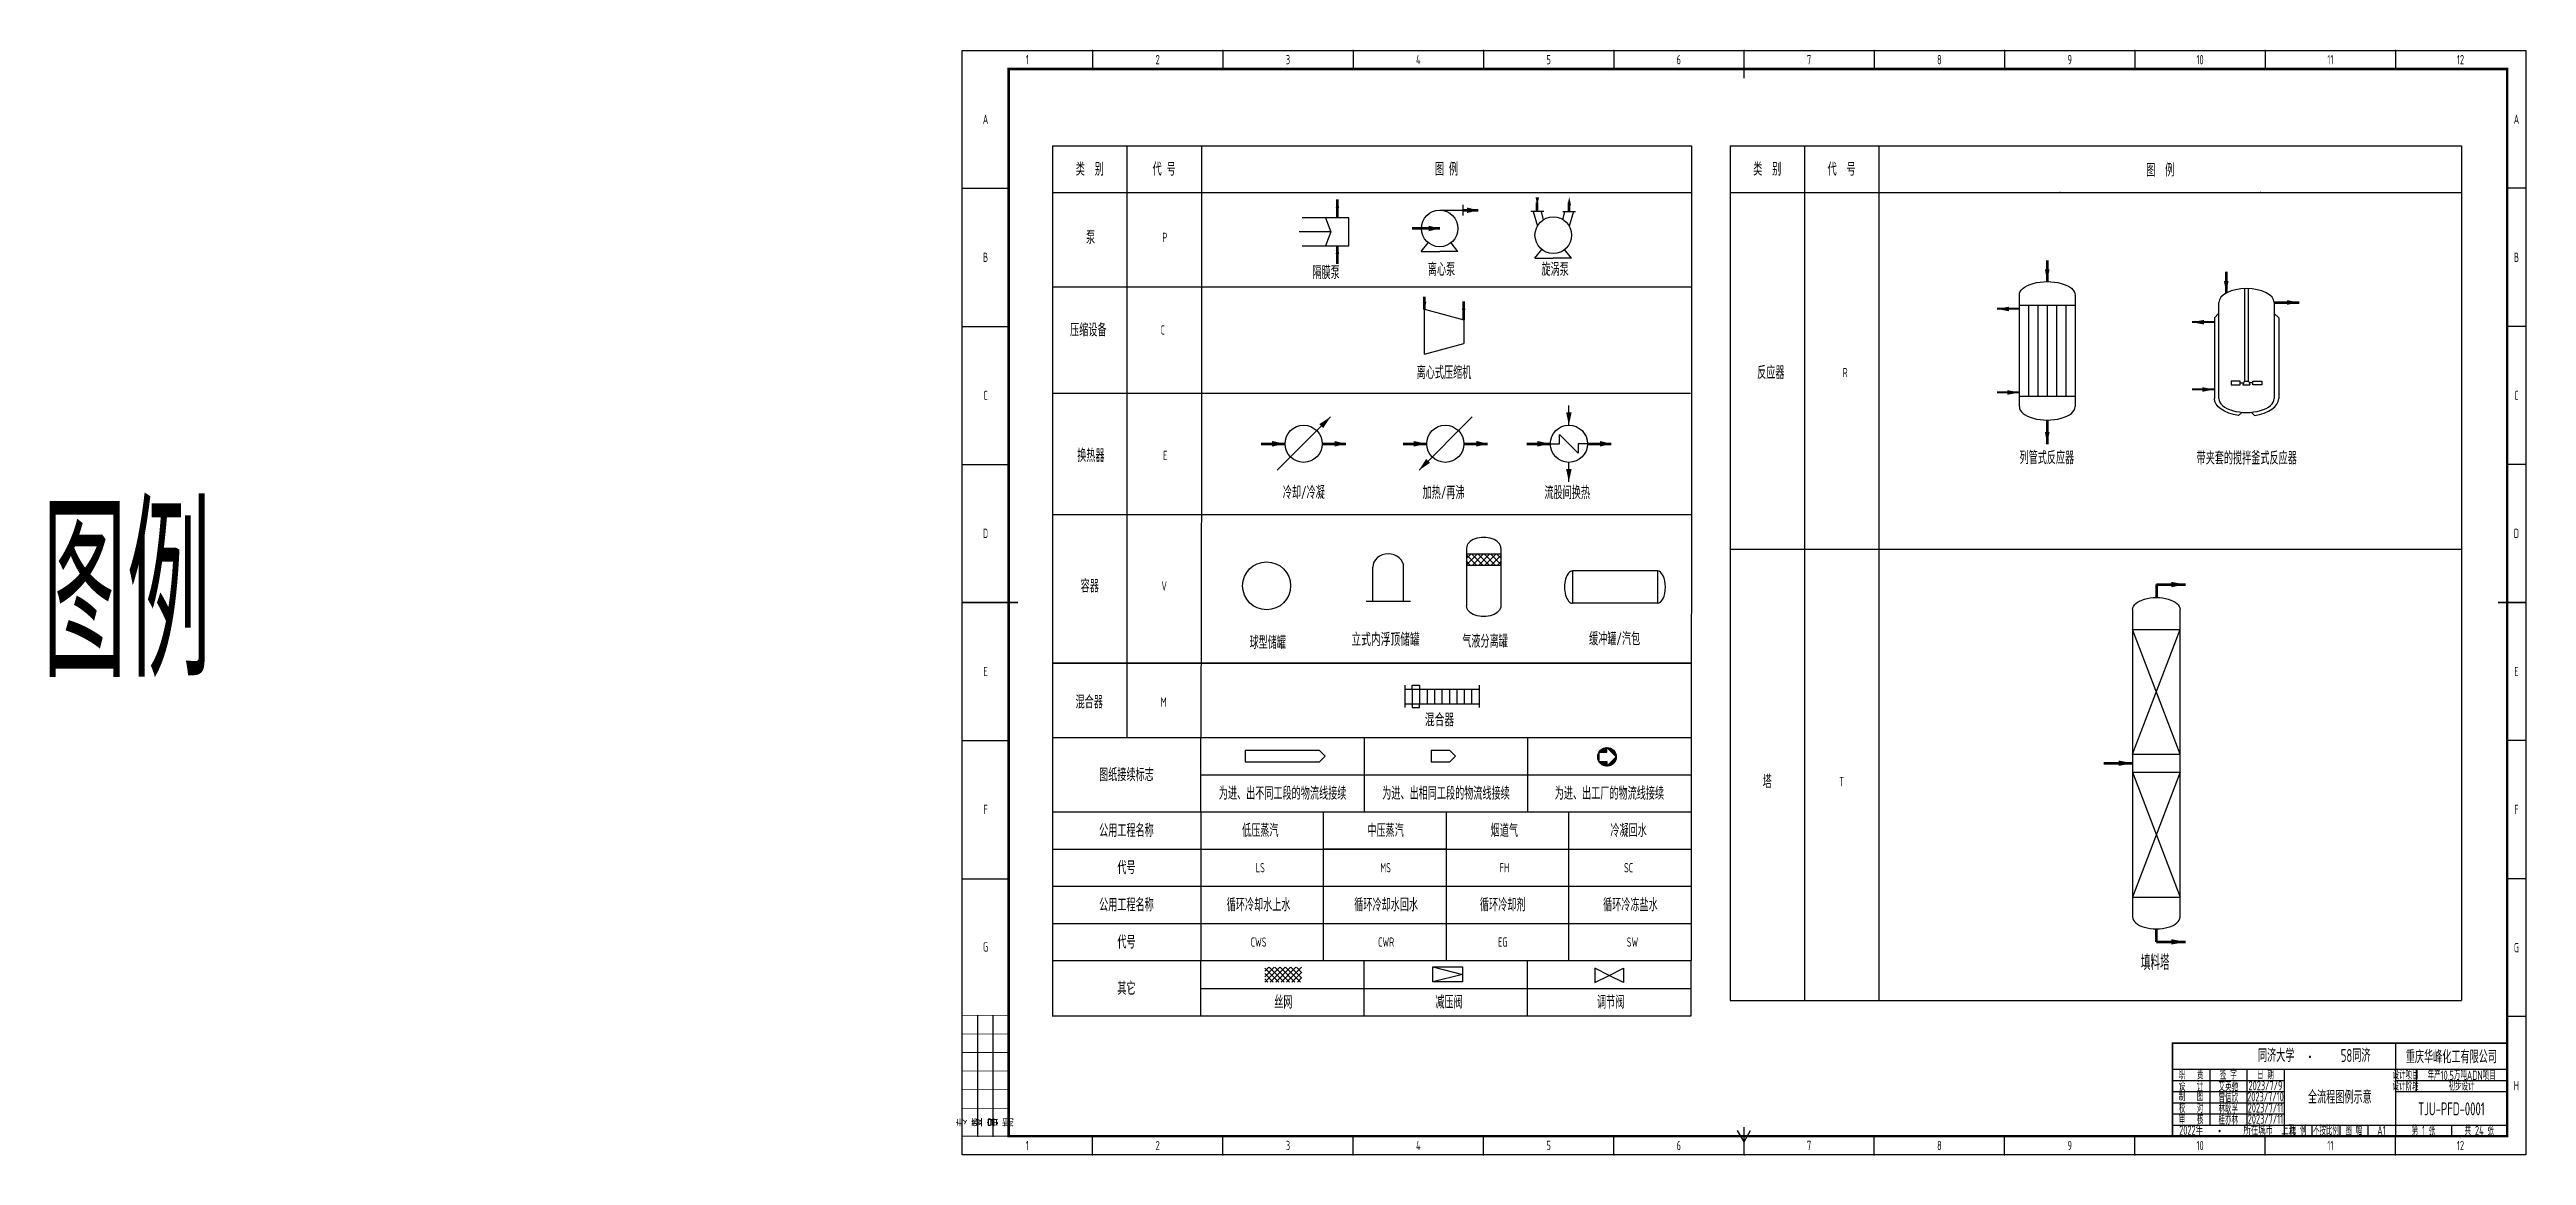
# Model space of a CAD drawing. Header units: millimetres. Extents: x 442 to 10185, y 1370 to 5122.
# Drawn here: x 505 to 1837, y 4527 to 5122 of the extents above; entities that cross this region are included whole.
import ezdxf

# ---------------------------------------------------------------- set-up
doc = ezdxf.new("R2010")
doc.units = ezdxf.units.MM
for name, color, linetype, lineweight in [('01-主物流线-粗实线', 132, 'Continuous', 80), ('01-文本', 7, 'Continuous', 25), ('01-文本 @ 1', 7, 'Continuous', 25), ('02-次要物流线-中粗线', 30, 'Continuous', 40), ('03-设备外轮廓线-细实线', 7, 'Continuous', 25), ('04-设备内部件-细实线', 181, 'Continuous', 25), ('05-图框与标题栏', 7, 'Continuous', 25), ('05-设备外轮廓线', 7, 'Continuous', 25), ('06-箭头', 7, 'Continuous', 25), ('09-文本', 7, 'Continuous', 25), ('09-文本 @ 1', 7, 'Continuous', 25), ('11-阀门与管件', 102, 'Continuous', 25), ('5-设备外轮廓', 7, 'Continuous', 25)]:
    doc.layers.add(name, color=color, linetype=linetype, lineweight=lineweight)
doc.layers.add('TITLE', color=7, linetype='Continuous')
doc.styles.add('5-gbcbig', font='gbenor.shx', dxfattribs={"width": 0.7, "height": 5, "bigfont": 'gbcbig.shx'})
doc.styles.add('7-gbcbig', font='gbenor.shx', dxfattribs={"width": 0.7, "height": 7, "bigfont": 'gbcbig.shx'})
doc.styles.add('EQ55', font='gbenor.shx', dxfattribs={"width": 0.75, "height": 5, "bigfont": 'gbcbig.shx'})
doc.styles.get("Standard").update_dxf_attribs({"font": 'arial.ttf'})
doc.styles.add('工程字', font='gbenor.shx', dxfattribs={"bigfont": 'gbcbig.shx'})

msp = doc.modelspace()

# ---------------------------------------------------------------- texts
at = {"attachment_point": 5}
for s, insert, char_height, width, style in [('类  别', (1064.7, 5057.5), 7, 40, '7-gbcbig'), ('{\\W0.7;代 号}', (1104.7, 5057.5), 7, 40, '7-gbcbig'), ('{\\W0.7;图 例}', (1256.6, 5057.5), 7, 40, '7-gbcbig'), ('类  别', (1429.1, 5057.5), 7, 40, '7-gbcbig'), ('代  号', (1469.1, 5057.5), 7, 40, '7-gbcbig'), ('图  例', (1640.5, 5057), 7, 324.171, '7-gbcbig'), ('{\\W0.7;泵}', (1065.1, 5020.8), 7, 40, '7-gbcbig'), ('{\\W0.7;P}', (1105.1, 5020.8), 5, 40, '5-gbcbig'), ('隔膜泵', (1191.8, 5001.9), 7, 40, '7-gbcbig'), ('{\\W0.7;离心泵}', (1253.9, 5003.6), 7, 40, '7-gbcbig'), ('旋涡泵', (1315, 5003.6), 7, 40, '7-gbcbig'), ('{\\W0.7;压缩设备}', (1063.9, 4971), 7, 40, '7-gbcbig'), ('{\\W0.7;C}', (1103.9, 4971), 5, 40, '5-gbcbig'), ('{\\W0.7;离心式压缩机}', (1255.2, 4948.1), 7, 40, '7-gbcbig'), ('{\\W0.7;反应器}', (1431, 4948.1), 7, 40, '7-gbcbig'), ('R', (1471, 4948.1), 5, 40, '5-gbcbig'), ('{\\W0.7;换热器}', (1065.3, 4903.5), 7, 40, '7-gbcbig'), ('{\\W0.7;E}', (1105.3, 4903.5), 5, 40, '5-gbcbig'), ('{\\W0.7;列管式反应器}', (1579.5, 4902.3), 7, 40, '7-gbcbig'), ('带夹套的搅拌釜式反应器', (1687, 4902.1), 7, 52.519, '7-gbcbig'), ('冷却/冷凝', (1179.8, 4883.6), 7, 40, '7-gbcbig'), ('加热/再沸', (1255, 4883.5), 7, 40, '7-gbcbig'), ('流股间换热', (1321.5, 4883.5), 7, 40, '7-gbcbig'), ('{\\W0.7;容器}', (1064.7, 4833.3), 7, 40, '7-gbcbig'), ('{\\W0.7;V}', (1104.7, 4833.3), 5, 40, '5-gbcbig'), ('球型储罐', (1160.4, 4802.9), 7, 40, '7-gbcbig'), ('混合器', (1064.4, 4770.9), 7, 40, '7-gbcbig'), ('M', (1104.4, 4770.9), 5, 40, '5-gbcbig'), ('{\\W0.7;图纸接续标志}', (1084.4, 4731.8), 7, 40, '7-gbcbig'), ('{\\W0.7;塔}', (1429.1, 4728.1), 7, 40, '7-gbcbig'), ('T', (1469.1, 4728.1), 5, 40, '5-gbcbig'), ('为进、出不同工段的物流线接续', (1168.4, 4721.8), 7, 87.903, '7-gbcbig'), ('为进、出相同工段的物流线接续', (1256.3, 4721.8), 7, 87.903, '7-gbcbig'), ('为进、出工厂的物流线接续', (1344.2, 4721.8), 7, 87.903, '7-gbcbig'), ('{\\W0.7;公用工程名称}', (1084.4, 4701.8), 7, 40, '7-gbcbig'), ('{\\W0.7;低压蒸汽}', (1156.4, 4701.8), 7, 65.928, '7-gbcbig'), ('{\\W0.7;中压蒸汽}', (1223.8, 4701.8), 7, 65.928, '7-gbcbig'), ('烟道气', (1287.7, 4701.8), 7, 65.928, '7-gbcbig'), ('冷凝回水', (1354.5, 4701.8), 7, 65.928, '7-gbcbig'), ('{\\W0.7;代号}', (1084.4, 4681.8), 7, 40, '7-gbcbig'), ('{\\W0.7;公用工程名称}', (1084.4, 4661.8), 7, 40, '7-gbcbig'), ('{\\W0.7;循环冷却水上水}', (1155.5, 4661.8), 7, 65.928, '7-gbcbig'), ('{\\W0.7;循环冷却水回水}', (1224.1, 4661.8), 7, 65.928, '7-gbcbig'), ('循环冷却剂', (1286.8, 4661.8), 7, 65.928, '7-gbcbig'), ('循环冷冻盐水', (1355.5, 4661.8), 7, 65.928, '7-gbcbig'), ('{\\W0.7;代号}', (1084.4, 4641.8), 7, 40, '7-gbcbig'), ('{\\W0.7;填料塔}', (1637.8, 4630.8), 8.135, 46.485, '7-gbcbig'), ('{\\W0.7;其它}', (1084.4, 4616.9), 7, 40, '7-gbcbig'), ('{\\W0.7;丝网}', (1168.8, 4609.5), 7, 43.929, '7-gbcbig'), ('{\\W0.7;减压阀}', (1257.9, 4609.5), 7, 43.952, '7-gbcbig'), ('\\pt7;调节阀', (1344.9, 4609.5), 7, 43.952, '7-gbcbig')]:
    msp.add_mtext(s, dxfattribs=dict(at, insert=insert, char_height=char_height, width=width, style=style))
at = {"color": 1, "char_height": 5, "width": 65.928, "attachment_point": 5, "style": '5-gbcbig'}
for s, insert in [('{\\W0.7;LS}', (1156.4, 4681.8)), ('{\\W0.7;MS}', (1223.8, 4681.8)), ('FH', (1287.7, 4681.8)), ('SC', (1354.5, 4681.8))]:
    msp.add_mtext(s, dxfattribs=dict(at, insert=insert))
at = {"color": 5, "char_height": 5, "width": 65.928, "attachment_point": 5, "style": '5-gbcbig'}
for s, insert in [('{\\W0.7;CWS}', (1155.5, 4641.8)), ('{\\W0.7;CWR}', (1224.1, 4641.8)), ('EG', (1286.8, 4641.8)), ('SW', (1356.6, 4641.8))]:
    msp.add_mtext(s, dxfattribs=dict(at, insert=insert))
at = {"layer": '01-文本 @ 1', "char_height": 7, "attachment_point": 5, "style": 'EQ55'}
for s, insert in [('立式内浮顶储罐', (1223.8, 4804.5)), ('混合器', (1252.8, 4761.3))]:
    msp.add_mtext_dynamic_manual_height_columns(s, width=43.558, gutter_width=25, heights=[0], dxfattribs=dict(at, insert=insert))
at = {"layer": '05-图框与标题栏', "attachment_point": 5}
for s, width, gutter_width, heights, insert, char_height, style in [('1', 70.083, 25, [0], (1031.1, 5116.4), 5, '5-gbcbig'), ('2', 70.083, 12.5, [0], (1101.2, 5116.4), 5, '5-gbcbig'), ('3', 70.083, 25, [0], (1171.3, 5116.4), 5, '5-gbcbig'), ('4', 70.083, 25, [0], (1241.4, 5116.4), 5, '5-gbcbig'), ('5', 70.083, 25, [0], (1311.5, 5116.4), 5, '5-gbcbig'), ('6', 70.083, 25, [0], (1381.5, 5116.4), 5, '5-gbcbig'), ('7', 70.083, 25, [0], (1451.6, 5116.4), 5, '5-gbcbig'), ('8', 70.083, 25, [0], (1521.7, 5116.4), 5, '5-gbcbig'), ('9', 70.083, 25, [0], (1591.8, 5116.4), 5, '5-gbcbig'), ('10', 70.083, 25, [0], (1661.9, 5116.4), 5, '5-gbcbig'), ('11', 70.083, 25, [0], (1732, 5116.4), 5, '5-gbcbig'), ('12', 70.083, 25, [0], (1802, 5116.4), 5, '5-gbcbig'), ('A', 25, 25, [0], (1008.6, 5084.3), 5, '5-gbcbig'), ('A', 10, 25, [0], (1832.1, 5084.3), 5, '5-gbcbig'), ('B', 25, 25, [0], (1008.6, 5010.1), 5, '5-gbcbig'), ('B', 10, 25, [0], (1832.1, 5010.1), 5, '5-gbcbig'), ('C', 25, 25, [0], (1008.6, 4935.8), 5, '5-gbcbig'), ('C', 10, 25, [0], (1832.1, 4935.8), 5, '5-gbcbig'), ('D', 25, 25, [0], (1008.6, 4861.6), 5, '5-gbcbig'), ('D', 10, 25, [0], (1832.1, 4861.6), 5, '5-gbcbig'), ('E', 25, 25, [0], (1008.6, 4787.3), 5, '5-gbcbig'), ('E', 10, 25, [0], (1832.1, 4787.3), 5, '5-gbcbig'), ('F', 25, 25, [0], (1008.6, 4713.1), 5, '5-gbcbig'), ('F', 10, 25, [0], (1832.1, 4713.1), 5, '5-gbcbig'), ('G', 25, 25, [0], (1008.6, 4639.2), 5, '5-gbcbig'), ('G', 10, 25, [0], (1832.1, 4638.8), 5, '5-gbcbig'), ('重庆华峰化工有限公司', 60, 25, [0], (1797.1, 4580.1), 7, '7-gbcbig'), ('职   责', 20, 25, [0], (1657.1, 4570.4), 5, '5-gbcbig'), ('签 字', 20, 25, [0], (1677.1, 4570.4), 5, '5-gbcbig'), ('日 期', 20, 25, [0], (1697.1, 4570.4), 5, '5-gbcbig'), ('设计项目', 15, 25, [0], (1772.5, 4570.4), 5, '5-gbcbig'), ('设   计', 20, 25, [0], (1657.1, 4564.4), 5, '5-gbcbig'), ('制   图', 20, 25, [0], (1657.1, 4558.8), 5, '5-gbcbig'), ('艾英驰', 20, 25, [0], (1677.1, 4564.1), 5, '5-gbcbig'), ('曾信欣', 20, 25, [0], (1677.1, 4558.1), 5, '5-gbcbig'), ('2023/7/10', 20, 25, [0], (1697.1, 4558.6), 5, '5-gbcbig'), ('2023/7/9', 20, 25, [0], (1697.1, 4564.6), 5, '5-gbcbig'), ('设计阶段', 15, 25, [0], (1772.5, 4564.4), 5, '5-gbcbig'), ('H', 10, 25, [0], (1832.1, 4564.6), 5, '5-gbcbig'), ('校   对', 20, 25, [0], (1657.1, 4552.4), 5, '5-gbcbig'), ('审   核', 20, 25, [0], (1657.1, 4546.4), 5, '5-gbcbig'), ('林耿孚', 20, 25, [0], (1677.1, 4552.1), 5, '5-gbcbig'), ('桂亦林', 20, 25, [0], (1677.1, 4546.1), 5, '5-gbcbig'), ('2023/7/11', 20, 25, [0], (1697.1, 4552.6), 5, '5-gbcbig'), ('2023/7/11', 20, 25, [0], (1697.1, 4546.6), 5, '5-gbcbig'), ('比 例', 15, 25, [0], (1714.6, 4540.4), 5, '5-gbcbig'), ('不按比例', 15, 25, [0], (1729.6, 4540.4), 5, '5-gbcbig'), ('图 幅', 15, 25, [0], (1744.6, 4540.4), 5, '5-gbcbig'), ('第 1 张', 30, 25, [0], (1782.1, 4540.4), 5, '5-gbcbig'), ('TJU-PFD-0001', 60, 25, [12.5], (1797.1, 4552.1), 7, '7-gbcbig'), ('共 24 张', 30, 25, [0], (1812.1, 4540.4), 5, '5-gbcbig'), ('1', 70.083, 25, [0], (1031.1, 4532.4), 5, '5-gbcbig'), ('2', 70.083, 25, [0], (1101.2, 4532.4), 5, '5-gbcbig'), ('3', 70.083, 25, [0], (1171.3, 4532.4), 5, '5-gbcbig'), ('4', 70.083, 25, [0], (1241.4, 4532.4), 5, '5-gbcbig'), ('5', 70.083, 25, [0], (1311.5, 4532.4), 5, '5-gbcbig'), ('6', 70.083, 25, [0], (1381.5, 4532.4), 5, '5-gbcbig'), ('7', 70.083, 25, [0], (1451.6, 4532.4), 5, '5-gbcbig'), ('8', 70.083, 25, [0], (1521.7, 4532.4), 5, '5-gbcbig'), ('9', 70.083, 25, [0], (1591.8, 4532.4), 5, '5-gbcbig'), ('10', 70.083, 25, [0], (1661.9, 4532.4), 5, '5-gbcbig'), ('11', 70.083, 25, [0], (1732, 4532.4), 5, '5-gbcbig'), ('A1', 14.917, 25, [0], (1759.5, 4540.4), 5, '5-gbcbig'), ('12', 70.083, 25, [0], (1802, 4532.4), 5, '5-gbcbig')]:
    msp.add_mtext_dynamic_manual_height_columns(s, width=width, gutter_width=gutter_width, heights=heights, dxfattribs=dict(at, insert=insert, char_height=char_height, style=style))
at = {"layer": '05-图框与标题栏'}
for s, insert, char_height, width, attachment_point, style in [('\\pi5.78018;同济大学             ', (1687.3, 4580.8), 7, 32.259, 4, '7-gbcbig'), ('58同济          ', (1745.6, 4580.8), 7, 32.259, 5, '7-gbcbig'), (' 2022{\\W0.8;年          所在城市  上海}', (1648.6, 4540.6), 5, 67.529, 4, '5-gbcbig'), ('{\\fFangSong|b0|i0|c134|p49;\\W0.8;·}', (1669.7, 4542.6), 5, 18.904, 1, '5-gbcbig')]:
    msp.add_mtext(s, dxfattribs=dict(at, insert=insert, char_height=char_height, width=width, attachment_point=attachment_point, style=style))
at = {"layer": '05-图框与标题栏', "insert": (1718.3, 4582.5), "char_height": 5, "width": 31.507, "attachment_point": 1}
msp.add_mtext('{\\fFangSong|b0|i0|c134|p49;\\W0.8;·}', dxfattribs=at)
at = {"layer": '05-图框与标题栏', "char_height": 5, "attachment_point": 5, "rotation": 90, "style": '工程字'}
for s, insert in [('专业', (1000.3, 4544.9)), ('签字', (1008.6, 4544.9)), ('日期', (1016.9, 4544.9))]:
    msp.add_mtext_dynamic_manual_height_columns(s, width=8.333, gutter_width=25, heights=[0], dxfattribs=dict(at, insert=insert))
at = {"layer": '09-文本'}
for s, width, gutter_width, insert, char_height, attachment_point, style in [('图例', 595.22, 35, (501.3, 4874.4), 90, 1, '7-gbcbig'), ('年产10.5万吨ADN项目', 49.06, 35, (1802.6, 4570.1), 5, 5, '5-gbcbig'), ('全流程图例示意', 60, 12.5, (1737.1, 4558.4), 7, 5, '7-gbcbig'), ('初步设计', 49, 12.5, (1802.6, 4564.4), 5, 5, '5-gbcbig')]:
    msp.add_mtext_dynamic_manual_height_columns(s, width=width, gutter_width=gutter_width, heights=[0], dxfattribs=dict(at, insert=insert, char_height=char_height, attachment_point=attachment_point, style=style))
at = {"layer": '09-文本 @ 1', "char_height": 7, "attachment_point": 5, "style": '7-gbcbig'}
for s, insert in [('气液分离罐', (1277.3, 4803.6)), ('缓冲罐/汽包', (1347, 4804.9))]:
    msp.add_mtext_dynamic_manual_height_columns(s, width=43.558, gutter_width=25, heights=[0], dxfattribs=dict(at, insert=insert))

# ---------------------------------------------------------------- blocks, each defined once
blk = doc.blocks.new('Grail-箭头上')
at = {"layer": '06-箭头'}
blk.add_lwpolyline([(0, 0, 0, 3, 0), (0, -6, 3, 3, 0)], format="xyseb", dxfattribs=at)
blk = doc.blocks.new('Grail-箭头右')
at = {"layer": '06-箭头'}
blk.add_lwpolyline([(0, 0, 0, 3, 0), (-6, 0, 3, 3, 0)], format="xyseb", dxfattribs=at)
blk = doc.blocks.new('Grail-箭头左')
at = {"layer": '06-箭头'}
blk.add_lwpolyline([(0, 0, 0, 3, 0), (6, 0, 3, 3, 0)], format="xyseb", dxfattribs=at)

# ---------------------------------------------------------------- hatches: boundary and pattern name
h = msp.add_hatch()
h.set_pattern_fill('ANSI31', color=256, scale=0.1)
h.set_pattern_definition([(45, (-828.64214, 372.90792), (-0.224506403, 0.224506403), [])])
h.paths.add_polyline_path([(1342.9, 4743.9), (1342.9, 4746.4, 0.267949), (1338.5, 4743.9)], flags=16)
h.paths.add_polyline_path([(1338.5, 4738.9, 0.767327), (1347.9, 4741.4, 0.767327), (1338.5, 4743.9)], flags=17)
h.paths.add_polyline_path([(1342.9, 4738.9), (1338.5, 4738.9, 0.267949), (1342.9, 4736.4)], flags=16)
h.paths.add_polyline_path([(1347.9, 4741.4), (1342.9, 4736.4, 0.414214)], flags=16)
h.paths.add_polyline_path([(1347.9, 4741.4), (1342.9, 4746.4, 0.414214), (1337.9, 4741.4, 1)])
at = {"layer": '04-设备内部件-细实线'}
h = msp.add_hatch(dxfattribs=at)
h.set_pattern_fill('ANSI37', color=256, scale=0.747118)
h.set_pattern_definition([(45, (297.1081, 2264.2892), (-1.6773283, 1.6773283), []), (135, (297.1081, 2264.2892), (-1.6773283, -1.6773283), [])])
h.paths.add_polyline_path([(1285.8, 4844.6), (1285.8, 4850.6), (1267.5, 4850.6), (1267.5, 4844.6)])
h = msp.add_hatch(dxfattribs=at)
h.set_pattern_fill('ANSI37', color=256, scale=0.65, style=0)
h.set_pattern_definition([(45, (425.6253, 2556.2136), (-1.4592916, 1.4592916), []), (135, (425.6253, 2556.2136), (-1.4592916, -1.4592916), [])])
h.paths.add_polyline_path([(1178.8, 4628.3), (1158.8, 4628.3), (1158.8, 4620.3), (1178.8, 4620.3)])

# ---------------------------------------------------------------- linework, layer by layer
for p, q in [((1044.7, 5070), (1044.7, 4906)), ((1044.7, 5070), (1388.4, 5070)), ((1084.7, 5070), (1084.7, 4906)), ((1124.7, 5070), (1124.7, 4906)), ((1388.4, 5070), (1388.4, 4906)), ((1409.1, 5070), (1802.6, 5070)), ((1409.1, 5070), (1409.1, 4610.4)), ((1449.1, 5070), (1449.1, 4610.4)), ((1489.1, 5070), (1489.1, 4610.4)), ((1802.6, 5070), (1802.6, 4610.4)), ((1044.7, 5045), (1388.4, 5045)), ((1409.1, 5045), (1802.6, 5045)), ((1308.9, 5034.7), (1301.9, 5034.7)), ((1303.2, 5034.7), (1305.5, 5026.9)), ((1308.7, 5030.3), (1307.7, 5034.7)), ((1319.1, 5034.7), (1326, 5034.7)), ((1319.2, 5030.3), (1320.2, 5034.7)), ((1324.8, 5034.7), (1322.5, 5026.9)), ((1044.7, 4994.2), (1388.4, 4994.2)), ((1564.7, 4929.8), (1564.7, 4989.8)), ((1594.7, 4989.8), (1594.7, 4929.8)), ((1044.7, 4937.1), (1387.9, 4937.1)), ((1388.4, 4924.9), (1388.1, 4711.8)), ((1044.7, 4906), (1044.7, 4602.1)), ((1084.7, 4906), (1084.7, 4751.8)), ((1124.7, 4906), (1124.4, 4751.8)), ((1388.4, 4906), (1388.4, 4833)), ((1045, 4871.7), (1388.7, 4871.7)), ((1409.1, 4853.1), (1802.6, 4853.1)), ((1625.6, 4820.7), (1625.6, 4655.3)), ((1651.2, 4655.3), (1651.2, 4820.7)), ((1044.7, 4791.8), (1388.4, 4791.8)), ((1388.4, 4791.8), (1044.7, 4791.8)), ((1044.7, 4751.8), (1388.4, 4751.8)), ((1124.4, 4711.8), (1124.4, 4751.8)), ((1188.3, 4744.8), (1148.3, 4744.8)), ((1148.3, 4744.8), (1148.3, 4738.8)), ((1191.3, 4741.8), (1188.3, 4744.8)), ((1212.3, 4751.8), (1212.3, 4711.8)), ((1258.4, 4744.8), (1248.4, 4744.8)), ((1248.4, 4744.8), (1248.4, 4738.8)), ((1261.4, 4741.8), (1258.4, 4744.8)), ((1300.2, 4751.8), (1300.2, 4711.8)), ((1338.5, 4743.9), (1338.5, 4738.9)), ((1338.5, 4743.9), (1342.9, 4743.9)), ((1342.9, 4743.9), (1342.9, 4746.4)), ((1342.9, 4746.4), (1347.9, 4741.4)), ((1124.4, 4731.8), (1388.1, 4731.8)), ((1148.3, 4738.8), (1188.3, 4738.8)), ((1188.3, 4738.8), (1191.3, 4741.8)), ((1248.4, 4738.8), (1258.4, 4738.8)), ((1258.4, 4738.8), (1261.4, 4741.8)), ((1338.5, 4738.9), (1342.9, 4738.9)), ((1347.9, 4741.4), (1342.9, 4736.4)), ((1342.9, 4738.9), (1342.9, 4736.4)), ((1044.4, 4711.8), (1124.4, 4711.8)), ((1124.4, 4711.8), (1212.3, 4711.8)), ((1124.4, 4711.8), (1124.4, 4631.8)), ((1190.3, 4711.8), (1190.3, 4631.8)), ((1212.3, 4711.8), (1388.1, 4711.8)), ((1256.3, 4711.8), (1256.3, 4631.8)), ((1322.2, 4711.8), (1322.2, 4631.8)), ((1388.1, 4711.8), (1388.1, 4691.8)), ((1044.4, 4691.8), (1388.1, 4691.8)), ((1124.4, 4691.8), (1256.3, 4691.8)), ((1256.3, 4691.8), (1190.3, 4691.8)), ((1388.1, 4691.8), (1388.1, 4631.8)), ((1044.4, 4671.8), (1388.1, 4671.8)), ((1044.4, 4651.8), (1388.1, 4651.8)), ((1044.4, 4631.8), (1388.1, 4631.8)), ((1124.4, 4602.1), (1124.4, 4631.8)), ((1212.3, 4602.1), (1212.3, 4631.8)), ((1300.2, 4602.1), (1300.2, 4631.8)), ((1388.1, 4602.1), (1388.1, 4631.8)), ((1124.4, 4616.9), (1388.1, 4616.9)), ((1409.1, 4610.4), (1802.6, 4610.4)), ((1044.4, 4602.1), (1388.1, 4602.1))]:
    msp.add_line(p, q)
for points in [[(1579.7, 4997.1, 0, 2.5, 0), (1579.7, 5003.6, 2.5, 2.5, 0)], [(1676, 4990.9, 0, 2.5, 0), (1676, 4997.4, 2.5, 2.5, 0)], [(1552.7, 4982.3, 0, 2.5, 0), (1559.2, 4982.3, 2.5, 2.5, 0)], [(1715.2, 4985.8, 0, 2.5, 0), (1708.7, 4985.8, 2.5, 2.5, 0)], [(1657.6, 4975.2, 0, 2.5, 0), (1664.1, 4975.2, 2.5, 2.5, 0)], [(1564.7, 4937.4, 0, 2.5, 0), (1558.2, 4937.4, 2.5, 2.5, 0)], [(1669.6, 4939, 0, 2.5, 0), (1663.1, 4939, 2.5, 2.5, 0)], [(1579.7, 4909.6, 0, 2.5, 0), (1579.7, 4916.1, 2.5, 2.5, 0)], [(1654, 4834.1, 0, 2.91, 0), (1646.4, 4834.1, 2.91, 2.91, 0)], [(1625.6, 4738, 0, 2.91, 0), (1618.1, 4738, 2.91, 2.91, 0)], [(1654, 4641.9, 0, 2.91, 0), (1646.4, 4641.9, 2.91, 2.91, 0)]]:
    msp.add_lwpolyline(points, format="xyseb")
msp.add_circle((1342.9, 4741.4), 5)
at = {"extrusion": (0, 0, -1)}
for centre, major_axis, ratio in [((1579.7, 4989.8), (-15, 0), 0.483333), ((1638.4, 4820.7), (-12.8, 0), 0.5)]:
    msp.add_ellipse(centre, major_axis=major_axis, ratio=ratio, start_param=0, end_param=3.141593, dxfattribs=at)
for centre, major_axis, ratio in [((1579.7, 4929.8), (-15, 0), 0.483333), ((1638.4, 4655.3), (-12.8, 0), 0.5)]:
    msp.add_ellipse(centre, major_axis=major_axis, ratio=ratio, start_param=0, end_param=3.141593)
at = {"layer": '01-主物流线-粗实线'}
for p, q in [((1197.9, 5031.3), (1197.9, 5041.1)), ((1305.4, 5034.7), (1305.4, 5039.6)), ((1322.6, 5034.7), (1322.6, 5039.6)), ((1252.9, 5025.6), (1238.1, 5025.6)), ((1265.4, 5035.4), (1273.6, 5035.4)), ((1197.9, 5006.6), (1197.9, 5016.3)), ((1579.7, 5008.3), (1579.7, 4997.1)), ((1676, 5002.2), (1676, 4990.9)), ((1244.8, 4982.1), (1244.8, 4988.9)), ((1265.8, 4976.5), (1265.8, 4986.3)), ((1701.8, 4985.8), (1715.2, 4985.8)), ((1579.7, 4922.6), (1579.7, 4909.6)), ((1156.9, 4909.8), (1169.7, 4909.8)), ((1189.7, 4909.8), (1202.4, 4909.8)), ((1233.2, 4909.8), (1245.9, 4909.8)), ((1265.9, 4909.8), (1278.7, 4909.8)), ((1299.7, 4909.8), (1312.4, 4909.8)), ((1332.4, 4909.8), (1345.2, 4909.8)), ((1638.4, 4834.1), (1654, 4834.1)), ((1638.4, 4834.1), (1638.4, 4827.1)), ((1610.1, 4738), (1625.6, 4738)), ((1638.4, 4641.9), (1638.4, 4648.9)), ((1638.4, 4641.9), (1654, 4641.9))]:
    msp.add_line(p, q, dxfattribs=at)
at = {"layer": '01-文本'}
msp.add_circle((1159.8, 4833.4), 12.9, dxfattribs=at)
at = {"layer": '02-次要物流线-中粗线'}
for p, q in [((1564.7, 4982.3), (1552.7, 4982.3)), ((1669.6, 4975.2), (1657.6, 4975.2)), ((1564.7, 4937.4), (1552.7, 4937.4)), ((1669.6, 4939), (1657.6, 4939))]:
    msp.add_line(p, q, dxfattribs=at)
at = {"layer": '03-设备外轮廓线-细实线'}
for p, q in [((1265.4, 5038.3), (1265.4, 5032.5)), ((1194.4, 5023.8), (1177.4, 5023.8)), ((1204, 5031.3), (1179, 5031.3)), ((1191.5, 5031.3), (1194.4, 5023.8)), ((1194.4, 5023.8), (1191.5, 5016.3)), ((1204, 5016.3), (1204, 5031.3)), ((1252.9, 5035.4), (1265.4, 5035.4)), ((1179, 5016.3), (1204, 5016.3)), ((1243, 5013.3), (1246.7, 5017.9)), ((1243, 5013.3), (1252.9, 5013.3)), ((1262.7, 5013.3), (1252.9, 5013.3)), ((1262.7, 5013.3), (1259, 5017.9)), ((1304.1, 5009.7), (1307.8, 5014.3)), ((1304.1, 5009.7), (1314, 5009.7)), ((1323.8, 5009.7), (1314, 5009.7)), ((1323.8, 5009.7), (1320.1, 5014.3)), ((1671.9, 4985.8), (1671.9, 4934.1)), ((1701.8, 4985.8), (1701.8, 4934.1)), ((1244.8, 4958), (1244.8, 4982.2)), ((1244.8, 4982.2), (1265.8, 4976.5)), ((1265.8, 4976.5), (1265.8, 4963.7)), ((1671.9, 4979.9), (1669.6, 4977.5)), ((1669.6, 4977.5), (1669.6, 4934.2)), ((1701.8, 4979.9), (1704.2, 4977.5)), ((1704.2, 4977.5), (1704.2, 4934.2)), ((1244.8, 4958), (1265.8, 4963.7)), ((1322.4, 4919.8), (1322.4, 4930.3)), ((1165.5, 4895.6), (1194.2, 4924.3)), ((1241.8, 4895.6), (1270.4, 4924.3)), ((1682.6, 4925), (1684.3, 4926.7)), ((1691.2, 4925), (1689.5, 4926.7)), ((1312.4, 4909.8), (1317.4, 4909.8)), ((1317.4, 4909.8), (1317.4, 4914.8)), ((1322.4, 4909.8), (1317.4, 4914.8)), ((1322.4, 4909.8), (1327.4, 4904.8)), ((1332.4, 4909.8), (1327.4, 4909.8)), ((1327.4, 4909.8), (1327.4, 4904.8)), ((1322.4, 4889.3), (1322.4, 4899.8)), ((1267.5, 4822.6), (1267.5, 4853.7)), ((1285.8, 4853.7), (1285.8, 4822.6)), ((1370, 4841.4), (1324.4, 4841.4)), ((1370, 4824), (1324.4, 4824))]:
    msp.add_line(p, q, dxfattribs=at)
for centre, radius in [((1252.9, 5025.6), 9.84), ((1314, 5022), 9.84), ((1179.7, 4909.8), 10), ((1255.9, 4909.8), 10), ((1322.4, 4909.8), 10)]:
    msp.add_circle(centre, radius, dxfattribs=at)
for centre, major_axis, ratio, start_param, end_param in [((1686.9, 4985.8), (-14.9, 0), 0.5, 3.141593, 6.283185), ((1686.9, 4934.1), (-14.9, 0), 0.5, 0, 3.141593), ((1686.9, 4934.1), (17.3, 0.1), 0.540912, 4.959467, 6.283185), ((1276.6, 4853.7), (9.2, 0), 0.625, 0, 3.141593), ((1324.4, 4832.7), (0, 8.69), 0.5, 0, 3.141593), ((1370, 4832.7), (0, 8.69), 0.5, 3.141593, 6.283185)]:
    msp.add_ellipse(centre, major_axis=major_axis, ratio=ratio, start_param=start_param, end_param=end_param, dxfattribs=at)
at = {"layer": '03-设备外轮廓线-细实线', "extrusion": (0, 0, -1)}
for centre, major_axis, ratio, start_param, end_param in [((1686.9, 4934.1), (-17.3, 0.1), 0.540912, 4.959467, 6.283185), ((1276.6, 4822.6), (9.2, 0), 0.625, 0, 3.141593)]:
    msp.add_ellipse(centre, major_axis=major_axis, ratio=ratio, start_param=start_param, end_param=end_param, dxfattribs=at)
at = {"layer": '04-设备内部件-细实线'}
for p, q in [((1564.7, 4984.3), (1594.7, 4984.3)), ((1569.7, 4984.3), (1569.7, 4935.4)), ((1574.7, 4984.3), (1574.7, 4935.4)), ((1579.7, 4984.3), (1579.7, 4935.4)), ((1584.7, 4984.3), (1584.7, 4935.4)), ((1589.7, 4984.3), (1589.7, 4935.4)), ((1685.9, 4993.2), (1685.9, 4943.3)), ((1687.8, 4993.2), (1687.8, 4943.3)), ((1683.5, 4943.4), (1678.6, 4943.4)), ((1678.6, 4943.4), (1678.6, 4941.5)), ((1683.5, 4941.5), (1683.5, 4943.4)), ((1685.6, 4943.3), (1685, 4941.5)), ((1688.1, 4943.3), (1685.6, 4943.3)), ((1688.1, 4943.3), (1688.7, 4941.5)), ((1690.3, 4943.4), (1695.1, 4943.4)), ((1690.3, 4941.5), (1690.3, 4943.4)), ((1695.1, 4943.4), (1695.1, 4941.5)), ((1564.7, 4935.4), (1594.7, 4935.4)), ((1678.6, 4941.5), (1683.5, 4941.5)), ((1683.5, 4942.5), (1685.3, 4942.5)), ((1685, 4941.5), (1688.7, 4941.5)), ((1690.3, 4942.5), (1688.4, 4942.5)), ((1695.1, 4941.5), (1690.3, 4941.5)), ((1267.5, 4850.6), (1285.8, 4850.6)), ((1267.5, 4844.6), (1285.8, 4844.6)), ((1324.4, 4841.4), (1324.4, 4824)), ((1370, 4841.4), (1370, 4824)), ((1625.6, 4810), (1651.2, 4810)), ((1625.6, 4742.8), (1651.2, 4810)), ((1651.2, 4742.8), (1625.6, 4810)), ((1238.1, 4777.9), (1238.1, 4769.9)), ((1242.1, 4777.9), (1242.1, 4769.9)), ((1246.1, 4777.9), (1246.1, 4769.9)), ((1250.1, 4777.9), (1250.1, 4769.9)), ((1254.1, 4777.9), (1254.1, 4769.9)), ((1258.1, 4777.9), (1258.1, 4769.9)), ((1262.1, 4777.9), (1262.1, 4769.9)), ((1266.1, 4777.9), (1266.1, 4769.9)), ((1270.1, 4777.9), (1270.1, 4769.9)), ((1625.6, 4742.8), (1651.2, 4742.8)), ((1625.6, 4733.2), (1651.2, 4733.2)), ((1625.6, 4733.2), (1651.2, 4666)), ((1651.2, 4733.2), (1625.6, 4666)), ((1625.6, 4666), (1651.2, 4666))]:
    msp.add_line(p, q, dxfattribs=at)
for p in [(1586.5, 5045), (1694.5, 5045)]:
    msp.add_point(p, dxfattribs=at)
at = {"layer": '05-图框与标题栏'}
for p, q in [((1066.2, 5121.4), (1066.2, 5111.4)), ((1136.3, 5121.4), (1136.3, 5111.4)), ((1206.3, 5121.4), (1206.3, 5111.4)), ((1276.4, 5121.4), (1276.4, 5111.4)), ((1346.5, 5121.4), (1346.5, 5111.4)), ((1486.7, 5121.4), (1486.7, 5111.4)), ((1556.8, 5121.4), (1556.8, 5111.4)), ((1626.8, 5121.4), (1626.8, 5111.4)), ((1696.9, 5121.4), (1696.9, 5111.4)), ((1767, 5121.4), (1767, 5111.4)), ((996.1, 5047.2), (1021.1, 5047.2)), ((1837.1, 5047.2), (1827.1, 5047.2)), ((996.1, 4972.9), (1021.1, 4972.9)), ((1837.1, 4972.9), (1827.1, 4972.9)), ((996.1, 4898.7), (1021.1, 4898.7)), ((1837.1, 4898.7), (1827.1, 4898.7)), ((996.1, 4750.2), (1021.1, 4750.2)), ((1837.1, 4750.2), (1827.1, 4750.2)), ((996.1, 4675.9), (1021.1, 4675.9)), ((1837.1, 4675.9), (1827.1, 4675.9)), ((1004.4, 4537.4), (1004.4, 4602.4)), ((1012.8, 4537.4), (1012.8, 4602.4)), ((1837.1, 4601.7), (1827.1, 4601.7)), ((1767.1, 4587.4), (1767.1, 4537.4)), ((1647.1, 4573.4), (1827.1, 4573.4)), ((1667.1, 4573.4), (1667.1, 4543.4)), ((1687.1, 4573.4), (1687.1, 4543.4)), ((1707.1, 4573.4), (1707.1, 4537.4)), ((1778.1, 4573.4), (1778.1, 4561.4)), ((1647.1, 4567.4), (1707.1, 4567.4)), ((1647.1, 4561.4), (1707.1, 4561.4)), ((1767.1, 4567.4), (1827.1, 4567.4)), ((1767.1, 4561.4), (1827.1, 4561.4)), ((1647.1, 4555.4), (1707.1, 4555.4)), ((1647.1, 4549.4), (1707.1, 4549.4)), ((1647.1, 4543.4), (1827.1, 4543.4)), ((1722.1, 4543.4), (1722.1, 4537.4)), ((1737.1, 4543.4), (1737.1, 4537.4)), ((1752.1, 4543.4), (1752.1, 4537.4)), ((1797.1, 4543.4), (1797.1, 4537.4)), ((1066.2, 4527.4), (1066.2, 4537.4)), ((1136.3, 4527.4), (1136.3, 4537.4)), ((1206.3, 4527.4), (1206.3, 4537.4)), ((1276.4, 4527.4), (1276.4, 4537.4)), ((1346.5, 4527.4), (1346.5, 4537.4)), ((1416.6, 4534.4), (1413.1, 4540.4)), ((1416.6, 4534.4), (1420.1, 4540.4)), ((1486.7, 4527.4), (1486.7, 4537.4)), ((1556.8, 4527.4), (1556.8, 4537.4)), ((1626.8, 4527.4), (1626.8, 4537.4)), ((1696.9, 4527.4), (1696.9, 4537.4)), ((1767, 4527.4), (1767, 4537.4))]:
    msp.add_line(p, q, dxfattribs=at)
for points, const_width in [([(1416.6, 5121.4), (1416.6, 5106.4)], 0.8), ([(996.1, 4824.4), (1026.1, 4824.4)], 0.8), ([(1837.1, 4824.4), (1822.1, 4824.4)], 0.8), ([(1021.1, 4602.4), (996.1, 4602.4)], 0.4), ([(1021.1, 4592.4), (996.1, 4592.4)], 0.4), ([(1827.1, 4587.4), (1647.1, 4587.4), (1647.1, 4537.4)], 0.8), ([(1021.1, 4582.4), (996.1, 4582.4)], 0.4), ([(1021.1, 4572.4), (996.1, 4572.4)], 0.4), ([(1021.1, 4562.4), (996.1, 4562.4)], 0.4), ([(1021.1, 4552.4), (996.1, 4552.4)], 0.4), ([(1021.1, 4537.4), (996.1, 4537.4)], 0.4), ([(1416.6, 4527.4), (1416.6, 4542.4)], 0.8)]:
    msp.add_lwpolyline(points, dxfattribs=dict(at, const_width=const_width))
at = {"layer": '05-图框与标题栏', "const_width": 1.4}
msp.add_lwpolyline([(1021.1, 5111.4), (1021.1, 4537.4), (1827.1, 4537.4), (1827.1, 5111.4)], close=True, dxfattribs=at)
at = {"layer": '05-图框与标题栏'}
for p in [(1066.2, 5121.4), (1066.2, 5121.4), (1066.2, 5121.4), (1136.3, 5121.4), (1136.3, 5121.4), (1136.3, 5121.4), (1206.3, 5121.4), (1206.3, 5121.4), (1206.3, 5121.4), (1276.4, 5121.4), (1276.4, 5121.4), (1276.4, 5121.4), (1346.5, 5121.4), (1346.5, 5121.4), (1346.5, 5121.4), (1416.6, 5121.4), (1416.6, 5121.4), (1416.6, 5121.4), (1486.7, 5121.4), (1486.7, 5121.4), (1486.7, 5121.4), (1556.8, 5121.4), (1556.8, 5121.4), (1556.8, 5121.4), (1626.8, 5121.4), (1626.8, 5121.4), (1626.8, 5121.4), (1696.9, 5121.4), (1696.9, 5121.4), (1696.9, 5121.4), (1767, 5121.4), (1767, 5121.4), (1767, 5121.4), (1837.1, 5047.2), (1837.1, 4972.9), (1837.1, 4898.7), (1837.1, 4824.4), (1837.1, 4750.2), (1837.1, 4675.9), (1837.1, 4601.7), (1004.4, 4537.4), (1012.8, 4537.4), (1066.2, 4527.4), (1136.3, 4527.4), (1206.3, 4527.4), (1276.4, 4527.4), (1346.5, 4527.4), (1416.6, 4527.4), (1486.7, 4527.4), (1556.8, 4527.4), (1626.8, 4527.4), (1696.9, 4527.4), (1767, 4527.4)]:
    msp.add_point(p, dxfattribs=at)
at = {"layer": '05-设备外轮廓线'}
for p, q in [((1216.9, 4825.2), (1216.9, 4843.4)), ((1233.5, 4825.2), (1233.5, 4843.4)), ((1213.3, 4825.2), (1237.2, 4825.2))]:
    msp.add_line(p, q, dxfattribs=at)
msp.add_ellipse((1225.2, 4843.4), major_axis=(-8.32, 0), ratio=0.865798, start_param=3.141593, end_param=6.283185, dxfattribs=at)
at = {"layer": '06-箭头'}
for points in [[(1197.9, 5041.1, 0, 1.91, 0), (1197.9, 5036.6, 1.91, 1.91, 0)], [(1305.4, 5037.9, 0, 1.91, 0), (1305.4, 5042.4, 1.91, 1.91, 0)], [(1322.6, 5042.6, 0, 1.91, 0), (1322.6, 5038.1, 1.91, 1.91, 0)], [(1197.9, 5016.3, 0, 1.91, 0), (1197.9, 5011.9, 1.91, 1.91, 0)], [(1244.8, 4981.8, 0, 1.91, 0), (1244.8, 4986.3, 1.91, 1.91, 0)], [(1265.8, 4986.3, 0, 1.91, 0), (1265.8, 4981.8, 1.91, 1.91, 0)], [(1194.2, 4924.3, 0, 3, 0), (1189.2, 4919.3, 3, 3, 0)], [(1322.4, 4919.8, 0, 3, 0), (1322.4, 4926.8, 3, 3, 0)], [(1169.7, 4909.8, 0, 3, 0), (1162.7, 4909.8, 3, 3, 0)], [(1245.9, 4909.8, 0, 3, 0), (1238.9, 4909.8, 3, 3, 0)], [(1312.4, 4909.8, 0, 3, 0), (1305.4, 4909.8, 3, 3, 0)], [(1241.8, 4895.6, 0, 3, 0), (1246.7, 4900.6, 3, 3, 0)], [(1322.4, 4889.3, 0, 3, 0), (1322.4, 4896.3, 3, 3, 0)]]:
    msp.add_lwpolyline(points, format="xyseb", dxfattribs=at)
at = {"layer": '11-阀门与管件'}
for p, q in [((1249.2, 4620.4), (1249.2, 4628.4)), ((1249.2, 4628.4), (1265.2, 4628.4)), ((1249.2, 4628.4), (1265.2, 4624.4)), ((1265.2, 4624.4), (1249.2, 4620.4)), ((1265.2, 4628.4), (1265.2, 4620.4)), ((1344, 4623.9), (1336.3, 4627.8)), ((1336.3, 4627.8), (1336.3, 4620)), ((1336.3, 4620), (1344, 4623.9)), ((1344, 4623.9), (1351.8, 4627.8)), ((1351.8, 4620), (1344, 4623.9)), ((1351.8, 4627.8), (1351.8, 4620)), ((1265.2, 4620.4), (1249.2, 4620.4))]:
    msp.add_line(p, q, dxfattribs=at)
at = {"layer": '5-设备外轮廓'}
for p, q in [((1234.1, 4779.9), (1234.1, 4767.9)), ((1234.1, 4777.9), (1274.1, 4777.9)), ((1234.1, 4769.9), (1274.1, 4769.9)), ((1238.1, 4777.9), (1238.1, 4779.9)), ((1238.1, 4779.9), (1242.1, 4779.9)), ((1238.1, 4769.9), (1238.1, 4767.9)), ((1242.1, 4779.9), (1242.1, 4777.9)), ((1242.1, 4767.9), (1242.1, 4769.9)), ((1274.1, 4779.9), (1274.1, 4767.9)), ((1238.1, 4767.9), (1242.1, 4767.9))]:
    msp.add_line(p, q, dxfattribs=at)
at = {"layer": 'TITLE'}
for p, q in [((996.1, 5121.4), (1837.1, 5121.4)), ((996.1, 4527.4), (996.1, 5121.4)), ((1837.1, 5121.4), (1837.1, 4527.4)), ((1837.1, 4527.4), (996.1, 4527.4))]:
    msp.add_line(p, q, dxfattribs=at)

# ---------------------------------------------------------------- block references
at = {"layer": '01-主物流线-粗实线', "rotation": 270}
msp.add_blockref('Grail-箭头上', (1273.6, 5035.4), dxfattribs=at)
at = {"layer": '03-设备外轮廓线-细实线'}
msp.add_blockref('Grail-箭头右', (1252.9, 5025.6), dxfattribs=at)
at = {"layer": '06-箭头', "rotation": 180}
for p in [(1202.4, 4909.8), (1278.7, 4909.8), (1345.2, 4909.8)]:
    msp.add_blockref('Grail-箭头左', p, dxfattribs=at)

msp.set_redraw_order([(e.dxf.handle, doc.entitydb.next_handle()) for e in msp.query("TEXT MTEXT ATTDEF DIMENSION ARC_DIMENSION")])  # texts and dimensions are drawn at this point

doc.saveas('drawing.dxf')
